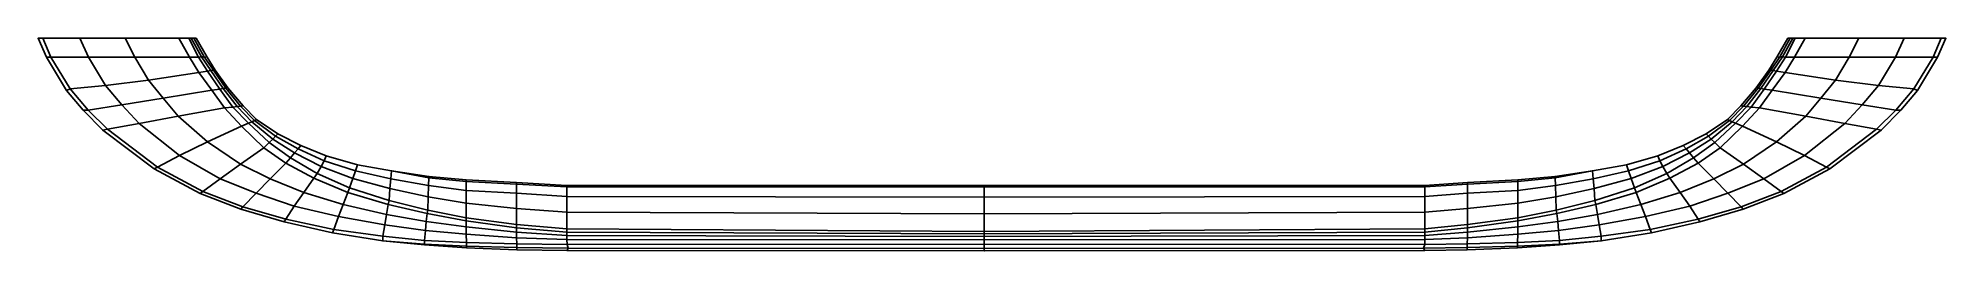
# Model space of a CAD drawing. Extents: x -125 to 123, y -28 to 0.
import ezdxf

# ---------------------------------------------------------------- set-up
doc = ezdxf.new("R2010")
doc.units = 0
doc.layers.add('METAL', color=5, linetype='CONTINUOUS')

msp = doc.modelspace()

# ---------------------------------------------------------------- meshes
at = {"layer": 'METAL'}
mesh = msp.add_polyface(dxfattribs=at)
corners = [(-124.41, -0.01, 0.83), (-117.98, 0, 1.88), (-117.98, -0.01, 0.83), (-116.74, 0, 2.43), (-112.99, 0, 2.97), (-106.75, 0, 3.48), (-125, -0.01, 0.29), (-123.91, -2.46, 0.32), (-123.37, -2.46, 0.83), (-124.41, -0.01, 0.83), (-121.31, -6.79, 0.31), (-120.86, -6.6, 0.89), (-119.14, -9.37, 0.34), (-118.52, -9.37, 0.98), (-118.13, -0.01, 0.29), (-125, -0.01, 0.29), (-116.61, -11.97, 0.37), (-116.01, -11.84, 1.07), (-123.91, -2.46, 0.13), (-123.91, -2.46, 0.02), (-121.31, -6.79, 0.02), (-121.31, -6.79, 0.11), (-119.14, -9.37, 0.02), (-119.14, -9.37, 0.12), (-116.61, -11.97, 0.13), (-116.61, -11.97, 0.02), (-109.96, -16.97, 0.02), (-109.96, -16.97, 0.19), (-125, -0.01, 0.29), (-125, -0.01, 0.11), (-123.91, -2.46, 0.32), (-121.31, -6.79, 0.31), (-119.14, -9.37, 0.34), (-116.61, -11.97, 0.37), (-109.96, -16.97, 0.56), (-118.13, -0.01, 0.11), (-125, -0.01, 0.11), (-119.59, -0.01, 2.35), (-118.45, -2.46, 2.34), (-112.45, -2.46, 3.53), (-113.7, -0.01, 3.57), (-119.59, -0.01, 2.35), (-123.37, -2.46, 0.83), (-124.41, -0.01, 0.83), (-116.26, -6.17, 2.39), (-110.7, -5.46, 3.57), (-120.86, -6.6, 0.89), (-116.01, -11.84, 1.07), (-111.91, -11.08, 2.52), (-114.13, -8.69, 2.45), (-118.52, -9.37, 0.98), (-113.7, -0.01, 3.57), (-125, -0.01, 0.02), (-118.13, -0.01, 0.02), (-125, -0.01, 0.02), (-124.41, -0.01, -0.79), (-117.98, -0.01, -0.79), (-117.98, 0, -1.85), (-112.99, 0, -2.93), (-116.74, 0, -2.4), (-106.75, 0, -3.44), (-125, -0.01, -0.25), (-124.41, -0.01, -0.79), (-123.37, -2.46, -0.79), (-123.91, -2.46, -0.28), (-120.86, -6.6, -0.86), (-121.31, -6.79, -0.27), (-118.52, -9.37, -0.94), (-119.14, -9.37, -0.3), (-118.13, -0.01, -0.25), (-125, -0.01, -0.25), (-116.01, -11.84, -1.03), (-116.61, -11.97, -0.33), (-123.91, -2.46, -0.09), (-121.31, -6.79, -0.08), (-119.14, -9.37, -0.09), (-116.61, -11.97, -0.1), (-109.96, -16.97, -0.16), (-125, -0.01, -0.25), (-123.91, -2.46, -0.28), (-125, -0.01, -0.07), (-121.31, -6.79, -0.27), (-119.14, -9.37, -0.3), (-125, -0.01, -0.07), (-118.13, -0.01, -0.07), (-116.61, -11.97, -0.33), (-119.59, -0.01, -2.32), (-118.45, -2.46, -2.3), (-119.59, -0.01, -2.32), (-113.7, -0.01, -3.53), (-112.45, -2.46, -3.5), (-123.37, -2.46, -0.79), (-124.41, -0.01, -0.79), (-116.26, -6.17, -2.35), (-110.7, -5.46, -3.53), (-120.86, -6.6, -0.86), (-116.01, -11.84, -1.03), (-118.52, -9.37, -0.94), (-114.13, -8.69, -2.42), (-111.91, -11.08, -2.48), (-113.7, -0.01, -3.53)]
mesh.append_faces([[corners[k] for k in face] for face in [(0, 1, 2, 2), (1, 3, 4, 5), (6, 7, 8, 9), (7, 10, 11, 8), (10, 12, 13, 11), (14, 15, 0, 2), (12, 16, 17, 13), (18, 19, 20, 21), (21, 20, 22, 23), (24, 25, 26, 27), (28, 29, 18, 30), (30, 18, 21, 31), (31, 21, 23, 32), (33, 24, 27, 34), (14, 35, 36, 15), (32, 23, 24, 33), (3, 1, 0, 37), (38, 39, 40, 41), (42, 38, 41, 43), (44, 45, 39, 38), (46, 44, 38, 42), (47, 48, 49, 50), (4, 3, 37, 51), (50, 49, 44, 46), (18, 29, 52, 19), (36, 35, 53, 54), (24, 23, 22, 25), (55, 56, 57, 57), (58, 59, 57, 60), (61, 62, 63, 64), (64, 63, 65, 66), (66, 65, 67, 68), (69, 56, 55, 70), (68, 67, 71, 72), (73, 74, 20, 19), (74, 75, 22, 20), (76, 77, 26, 25), (78, 79, 73, 80), (79, 81, 74, 73), (81, 82, 75, 74), (69, 70, 83, 84), (82, 85, 76, 75), (59, 86, 55, 57), (87, 88, 89, 90), (91, 92, 88, 87), (93, 87, 90, 94), (95, 91, 87, 93), (96, 97, 98, 99), (58, 100, 86, 59), (97, 95, 93, 98), (73, 19, 52, 80), (83, 54, 53, 84), (76, 25, 22, 75)]])
mesh = msp.add_polyface(dxfattribs=at)
corners = [(-105.45, -0.01, 4.68), (-106.75, -0.01, 4.48), (-105.36, -2.46, 4.42), (-104.18, -2.46, 4.61), (-117.98, 0, 1.88), (-106.75, 0, 2.26), (-106.75, -0.01, 0.83), (-117.98, -0.01, 0.83), (-104.82, 0, 2.33), (-104.5, -0.01, 0.83), (-106.75, 0, 3.48), (-105.45, -0.01, 4.68), (-104.18, -2.46, 4.61), (-103.82, -2.44, 3.57), (-105.14, 0, 3.61), (-105.14, 0, 3.61), (-106.75, -0.01, 4.48), (-105.45, -0.01, 4.68), (-106.77, -0.01, 0.29), (-118.13, -0.01, 0.29), (-116.61, -11.97, 0.37), (-109.96, -16.97, 0.56), (-109.52, -16.76, 1.29), (-116.01, -11.84, 1.07), (-103.98, -20.19, 0.9), (-103.64, -19.92, 1.67), (-104.5, -0.01, 0.29), (-104.5, -0.01, 0.11), (-104.5, -0.01, 0.02), (-106.77, -0.01, 0.02), (-106.77, -0.01, 0.11), (-118.13, -0.01, 0.11), (-109.96, -16.97, 0.56), (-109.96, -16.97, 0.19), (-103.98, -20.19, 0.31), (-103.98, -20.19, 0.9), (-112.45, -2.46, 3.53), (-113.7, -0.01, 3.57), (-110.7, -5.46, 3.57), (-104.15, -4.45, 4.44), (-106.84, -10.16, 3.65), (-100.81, -9.08, 4.46), (-102.48, -6.77, 4.45), (-108.78, -7.82, 3.61), (-111.91, -11.08, 2.52), (-114.13, -8.69, 2.45), (-106.68, -15.25, 2.71), (-103.04, -13.48, 3.8), (-109.52, -16.76, 1.29), (-116.01, -11.84, 1.07), (-103.64, -19.92, 1.67), (-101.4, -18.29, 3.01), (-112.99, 0, 2.97), (-113.7, -0.01, 3.57), (-116.26, -6.17, 2.39), (-118.13, -0.01, 0.02), (-109.96, -16.97, 0.02), (-103.98, -20.19, 0.02), (-105.45, -0.01, -4.65), (-104.18, -2.46, -4.58), (-105.36, -2.46, -4.38), (-106.75, -0.01, -4.45), (-117.98, 0, -1.85), (-117.98, -0.01, -0.79), (-106.75, -0.01, -0.79), (-106.75, 0, -2.23), (-104.5, -0.01, -0.79), (-104.82, 0, -2.29), (-106.75, 0, -3.44), (-105.14, 0, -3.58), (-106.75, -0.01, -4.45), (-105.45, -0.01, -4.65), (-106.77, -0.01, -0.25), (-118.13, -0.01, -0.25), (-116.61, -11.97, -0.33), (-116.01, -11.84, -1.03), (-109.52, -16.76, -1.26), (-109.96, -16.97, -0.52), (-103.64, -19.92, -1.64), (-103.98, -20.19, -0.87), (-104.5, -0.01, -0.25), (-104.5, -0.01, -0.07), (-106.77, -0.01, -0.07), (-118.13, -0.01, -0.07), (-116.61, -11.97, -0.33), (-109.96, -16.97, -0.52), (-109.96, -16.97, -0.16), (-116.61, -11.97, -0.1), (-103.98, -20.19, -0.87), (-103.98, -20.19, -0.28), (-112.45, -2.46, -3.5), (-113.7, -0.01, -3.53), (-110.7, -5.46, -3.53), (-104.15, -4.45, -4.4), (-106.84, -10.16, -3.62), (-108.78, -7.82, -3.57), (-102.48, -6.77, -4.42), (-100.81, -9.08, -4.43), (-111.91, -11.08, -2.48), (-114.13, -8.69, -2.42), (-106.68, -15.25, -2.68), (-103.04, -13.48, -3.76), (-109.52, -16.76, -1.26), (-116.01, -11.84, -1.03), (-103.64, -19.92, -1.64), (-101.4, -18.29, -2.97), (-113.7, -0.01, -3.53), (-112.99, 0, -2.93), (-116.26, -6.17, -2.35)]
mesh.append_faces([[corners[k] for k in face] for face in [(0, 1, 2, 3), (4, 5, 6, 7), (5, 8, 9, 6), (5, 4, 10, 10), (11, 12, 13, 14), (10, 15, 8, 5), (16, 17, 15, 10), (18, 19, 7, 6), (20, 21, 22, 23), (21, 24, 25, 22), (26, 18, 6, 9), (27, 28, 29, 30), (18, 30, 31, 19), (32, 33, 34, 35), (26, 27, 30, 18), (36, 2, 1, 37), (38, 39, 2, 36), (40, 41, 42, 43), (43, 42, 39, 38), (44, 40, 43, 45), (46, 47, 40, 44), (48, 46, 44, 49), (50, 51, 46, 48), (10, 52, 53, 16), (45, 43, 38, 54), (31, 30, 29, 55), (34, 33, 56, 57), (58, 59, 60, 61), (62, 63, 64, 65), (65, 64, 66, 67), (65, 68, 62, 62), (68, 65, 67, 69), (70, 68, 69, 71), (72, 64, 63, 73), (74, 75, 76, 77), (77, 76, 78, 79), (80, 66, 64, 72), (81, 82, 29, 28), (72, 73, 83, 82), (84, 85, 86, 87), (85, 88, 89, 86), (80, 72, 82, 81), (90, 91, 61, 60), (92, 90, 60, 93), (94, 95, 96, 97), (95, 92, 93, 96), (98, 99, 95, 94), (100, 98, 94, 101), (102, 103, 98, 100), (104, 102, 100, 105), (68, 70, 106, 107), (99, 108, 92, 95), (83, 55, 29, 82), (89, 57, 56, 86)]])
mesh = msp.add_polyface(dxfattribs=at)
corners = [(-104.18, -2.46, 4.61), (-105.36, -2.46, 4.42), (-104.15, -4.45, 4.44), (-103.01, -4.3, 4.63), (-102.48, -6.77, 4.45), (-101.43, -6.63, 4.63), (-100.81, -9.08, 4.46), (-99.73, -8.98, 4.64), (-104.82, 0, 2.33), (-103.45, -2.44, 2.31), (-103.09, -2.46, 0.97), (-104.5, -0.01, 0.83), (-102.27, -4.17, 2.47), (-102.02, -4.15, 1.07), (-100.65, -6.49, 2.47), (-100.38, -6.46, 1.07), (-98.74, -8.83, 2.47), (-98.42, -8.78, 1.07), (-105.14, 0, 3.61), (-103.82, -2.44, 3.57), (-102.6, -4.22, 3.66), (-104.18, -2.46, 4.61), (-103.01, -4.3, 4.63), (-101, -6.55, 3.66), (-101.43, -6.63, 4.63), (-99.18, -8.9, 3.66), (-99.73, -8.98, 4.64), (-103.09, -2.46, 0.29), (-104.5, -0.01, 0.29), (-102.02, -4.15, 0.37), (-100.38, -6.46, 0.37), (-98.42, -8.78, 0.37), (-100.38, -6.46, 0.13), (-100.38, -6.46, 0.02), (-102.02, -4.15, 0.02), (-102.02, -4.15, 0.13), (-103.09, -2.46, 0.11), (-104.5, -0.01, 0.11), (-98.42, -8.78, 0.13), (-103.09, -2.46, 0.02), (-104.5, -0.01, 0.02), (-98.42, -8.78, 0.02), (-104.18, -2.46, -4.58), (-103.01, -4.3, -4.59), (-104.15, -4.45, -4.4), (-105.36, -2.46, -4.38), (-101.43, -6.63, -4.6), (-102.48, -6.77, -4.42), (-99.73, -8.98, -4.6), (-100.81, -9.08, -4.43), (-104.82, 0, -2.29), (-104.5, -0.01, -0.79), (-103.09, -2.46, -0.93), (-103.45, -2.44, -2.27), (-102.02, -4.15, -1.03), (-102.27, -4.17, -2.43), (-100.38, -6.46, -1.03), (-100.65, -6.49, -2.43), (-98.42, -8.78, -1.03), (-98.74, -8.83, -2.44), (-105.14, 0, -3.58), (-103.82, -2.44, -3.53), (-105.45, -0.01, -4.65), (-104.18, -2.46, -4.58), (-102.6, -4.22, -3.62), (-103.01, -4.3, -4.59), (-101, -6.55, -3.62), (-101.43, -6.63, -4.6), (-99.18, -8.9, -3.63), (-99.73, -8.98, -4.6), (-103.09, -2.46, -0.25), (-104.5, -0.01, -0.25), (-102.02, -4.15, -0.33), (-100.38, -6.46, -0.33), (-98.42, -8.78, -0.33), (-100.38, -6.46, -0.1), (-102.02, -4.15, -0.1), (-104.5, -0.01, -0.07), (-103.09, -2.46, -0.07), (-96.66, -10.56, -0.33), (-98.42, -8.78, -0.1), (-96.66, -10.56, -0.1)]
mesh.append_faces([[corners[k] for k in face] for face in [(0, 1, 2, 3), (3, 2, 4, 5), (5, 4, 6, 7), (8, 9, 10, 11), (9, 12, 13, 10), (12, 14, 15, 13), (14, 16, 17, 15), (18, 19, 9, 8), (19, 20, 12, 9), (21, 22, 20, 19), (20, 23, 14, 12), (22, 24, 23, 20), (23, 25, 16, 14), (24, 26, 25, 23), (27, 28, 11, 10), (29, 27, 10, 13), (30, 29, 13, 15), (31, 30, 15, 17), (32, 33, 34, 35), (27, 36, 37, 28), (35, 36, 27, 29), (30, 32, 35, 29), (31, 38, 32, 30), (37, 36, 39, 40), (36, 35, 34, 39), (32, 38, 41, 33), (42, 43, 44, 45), (43, 46, 47, 44), (46, 48, 49, 47), (50, 51, 52, 53), (53, 52, 54, 55), (55, 54, 56, 57), (57, 56, 58, 59), (60, 50, 53, 61), (62, 60, 61, 63), (61, 53, 55, 64), (63, 61, 64, 65), (64, 55, 57, 66), (65, 64, 66, 67), (66, 57, 59, 68), (67, 66, 68, 69), (70, 52, 51, 71), (72, 54, 52, 70), (73, 56, 54, 72), (74, 58, 56, 73), (75, 76, 34, 33), (70, 71, 77, 78), (76, 72, 70, 78), (73, 72, 76, 75), (79, 74, 80, 81), (74, 73, 75, 80), (77, 40, 39, 78), (78, 39, 34, 76), (75, 33, 41, 80)]])
mesh = msp.add_polyface(dxfattribs=at)
corners = [(101.7, -2.46, 4.61), (100.53, -4.3, 4.63), (101.67, -4.45, 4.44), (102.88, -2.46, 4.42), (98.95, -6.63, 4.63), (100, -6.77, 4.45), (97.25, -8.98, 4.64), (98.34, -9.08, 4.46), (102.34, 0, 2.33), (102.02, -0.01, 0.83), (100.61, -2.46, 0.97), (100.97, -2.44, 2.31), (99.54, -4.15, 1.07), (99.8, -4.17, 2.47), (97.9, -6.46, 1.07), (98.17, -6.49, 2.47), (95.94, -8.78, 1.07), (96.26, -8.83, 2.47), (102.66, 0, 3.61), (101.34, -2.44, 3.57), (102.97, -0.01, 4.68), (101.7, -2.46, 4.61), (100.13, -4.22, 3.66), (100.53, -4.3, 4.63), (98.52, -6.55, 3.66), (98.95, -6.63, 4.63), (96.7, -8.9, 3.66), (97.25, -8.98, 4.64), (100.61, -2.46, 0.29), (102.02, -0.01, 0.29), (99.54, -4.15, 0.37), (97.9, -6.46, 0.37), (95.94, -8.78, 0.37), (99.54, -4.15, 0.02), (97.9, -6.46, 0.02), (97.9, -6.46, 0.13), (99.54, -4.15, 0.13), (102.02, -0.01, 0.11), (100.61, -2.46, 0.11), (95.94, -8.78, 0.13), (102.02, -0.01, 0.02), (100.61, -2.46, 0.02), (95.94, -8.78, 0.02), (101.7, -2.46, -4.58), (102.88, -2.46, -4.38), (101.67, -4.45, -4.4), (100.53, -4.3, -4.59), (100, -6.77, -4.42), (98.95, -6.63, -4.6), (98.34, -9.08, -4.43), (97.25, -8.98, -4.6), (102.34, 0, -2.29), (100.97, -2.44, -2.27), (100.61, -2.46, -0.93), (102.02, -0.01, -0.79), (99.8, -4.17, -2.43), (99.54, -4.15, -1.03), (98.17, -6.49, -2.43), (97.9, -6.46, -1.03), (96.26, -8.83, -2.44), (95.94, -8.78, -1.03), (102.66, 0, -3.58), (101.34, -2.44, -3.53), (100.13, -4.22, -3.62), (101.7, -2.46, -4.58), (100.53, -4.3, -4.59), (98.52, -6.55, -3.62), (98.95, -6.63, -4.6), (96.7, -8.9, -3.63), (97.25, -8.98, -4.6), (100.61, -2.46, -0.25), (102.02, -0.01, -0.25), (99.54, -4.15, -0.33), (97.9, -6.46, -0.33), (95.94, -8.78, -0.33), (99.54, -4.15, -0.1), (97.9, -6.46, -0.1), (100.61, -2.46, -0.07), (102.02, -0.01, -0.07), (94.18, -10.56, -0.33), (94.18, -10.56, -0.1), (95.94, -8.78, -0.1)]
mesh.append_faces([[corners[k] for k in face] for face in [(0, 1, 2, 3), (1, 4, 5, 2), (4, 6, 7, 5), (8, 9, 10, 11), (11, 10, 12, 13), (13, 12, 14, 15), (15, 14, 16, 17), (18, 8, 11, 19), (20, 18, 19, 21), (19, 11, 13, 22), (21, 19, 22, 23), (22, 13, 15, 24), (23, 22, 24, 25), (24, 15, 17, 26), (25, 24, 26, 27), (28, 10, 9, 29), (30, 12, 10, 28), (31, 14, 12, 30), (32, 16, 14, 31), (33, 34, 35, 36), (28, 29, 37, 38), (36, 30, 28, 38), (31, 30, 36, 35), (32, 31, 35, 39), (38, 37, 40, 41), (36, 38, 41, 33), (39, 35, 34, 42), (43, 44, 45, 46), (46, 45, 47, 48), (48, 47, 49, 50), (51, 52, 53, 54), (52, 55, 56, 53), (55, 57, 58, 56), (57, 59, 60, 58), (61, 62, 52, 51), (62, 63, 55, 52), (64, 65, 63, 62), (63, 66, 57, 55), (65, 67, 66, 63), (66, 68, 59, 57), (67, 69, 68, 66), (70, 71, 54, 53), (72, 70, 53, 56), (73, 72, 56, 58), (74, 73, 58, 60), (33, 75, 76, 34), (70, 77, 78, 71), (75, 77, 70, 72), (73, 76, 75, 72), (79, 80, 81, 74), (74, 81, 76, 73), (77, 41, 40, 78), (75, 33, 41, 77), (81, 42, 34, 76)]])
mesh = msp.add_polyface(dxfattribs=at)
corners = [(102.97, -0.01, 4.68), (101.7, -2.46, 4.61), (102.88, -2.46, 4.42), (104.27, -0.01, 4.48), (115.5, 0, 1.88), (115.5, -0.01, 0.83), (104.27, -0.01, 0.83), (104.27, 0, 2.26), (102.02, -0.01, 0.83), (102.34, 0, 2.33), (104.27, 0, 3.48), (102.66, 0, 3.61), (104.27, -0.01, 4.48), (102.97, -0.01, 4.68), (104.29, -0.01, 0.29), (115.65, -0.01, 0.29), (114.13, -11.97, 0.37), (113.54, -11.84, 1.07), (107.04, -16.76, 1.29), (107.48, -16.97, 0.56), (101.16, -19.92, 1.67), (101.5, -20.19, 0.9), (102.02, -0.01, 0.29), (104.29, -0.01, 0.02), (102.02, -0.01, 0.02), (102.02, -0.01, 0.11), (104.29, -0.01, 0.11), (115.65, -0.01, 0.11), (107.48, -16.97, 0.56), (101.5, -20.19, 0.9), (101.5, -20.19, 0.31), (107.48, -16.97, 0.19), (111.22, -0.01, 3.57), (109.97, -2.46, 3.53), (101.67, -4.45, 4.44), (108.22, -5.46, 3.57), (106.3, -7.82, 3.61), (100, -6.77, 4.45), (98.34, -9.08, 4.46), (104.37, -10.16, 3.65), (111.65, -8.69, 2.45), (109.43, -11.08, 2.52), (100.56, -13.48, 3.8), (104.2, -15.25, 2.71), (113.54, -11.84, 1.07), (107.04, -16.76, 1.29), (98.92, -18.29, 3.01), (101.16, -19.92, 1.67), (111.22, -0.01, 3.57), (110.51, 0, 2.97), (113.79, -6.17, 2.39), (115.65, -0.01, 0.02), (101.5, -20.19, 0.02), (107.48, -16.97, 0.02), (102.97, -0.01, -4.65), (104.27, -0.01, -4.45), (102.88, -2.46, -4.38), (101.7, -2.46, -4.58), (115.5, 0, -1.85), (104.27, 0, -2.23), (104.27, -0.01, -0.79), (115.5, -0.01, -0.79), (102.34, 0, -2.29), (102.02, -0.01, -0.79), (104.27, 0, -3.44), (102.97, -0.01, -4.65), (101.7, -2.46, -4.58), (101.34, -2.44, -3.53), (102.66, 0, -3.58), (102.66, 0, -3.58), (104.27, -0.01, -4.45), (102.97, -0.01, -4.65), (104.29, -0.01, -0.25), (115.65, -0.01, -0.25), (114.13, -11.97, -0.33), (107.48, -16.97, -0.52), (107.04, -16.76, -1.26), (113.54, -11.84, -1.03), (101.5, -20.19, -0.87), (101.16, -19.92, -1.64), (102.02, -0.01, -0.25), (104.29, -0.01, -0.07), (102.02, -0.01, -0.07), (115.65, -0.01, -0.07), (107.48, -16.97, -0.52), (107.48, -16.97, -0.16), (101.5, -20.19, -0.28), (101.5, -20.19, -0.87), (111.22, -0.01, -3.53), (109.97, -2.46, -3.5), (108.22, -5.46, -3.53), (101.67, -4.45, -4.4), (106.3, -7.82, -3.57), (104.37, -10.16, -3.62), (98.34, -9.08, -4.43), (100, -6.77, -4.42), (111.65, -8.69, -2.42), (109.43, -11.08, -2.48), (104.2, -15.25, -2.68), (100.56, -13.48, -3.76), (113.54, -11.84, -1.03), (107.04, -16.76, -1.26), (101.16, -19.92, -1.64), (98.92, -18.29, -2.97), (110.51, 0, -2.93), (111.22, -0.01, -3.53), (113.79, -6.17, -2.35)]
mesh.append_faces([[corners[k] for k in face] for face in [(0, 1, 2, 3), (4, 5, 6, 7), (7, 6, 8, 9), (7, 10, 4, 4), (10, 7, 9, 11), (12, 10, 11, 13), (14, 6, 5, 15), (16, 17, 18, 19), (19, 18, 20, 21), (22, 8, 6, 14), (23, 24, 25, 26), (14, 15, 27, 26), (28, 29, 30, 31), (22, 14, 26, 25), (32, 3, 2, 33), (33, 2, 34, 35), (36, 37, 38, 39), (35, 34, 37, 36), (40, 36, 39, 41), (41, 39, 42, 43), (44, 41, 43, 45), (45, 43, 46, 47), (12, 48, 49, 10), (50, 35, 36, 40), (26, 27, 51, 23), (31, 30, 52, 53), (54, 55, 56, 57), (58, 59, 60, 61), (59, 62, 63, 60), (59, 58, 64, 64), (65, 66, 67, 68), (64, 69, 62, 59), (70, 71, 69, 64), (72, 73, 61, 60), (74, 75, 76, 77), (75, 78, 79, 76), (80, 72, 60, 63), (23, 81, 82, 24), (72, 81, 83, 73), (84, 85, 86, 87), (80, 82, 81, 72), (88, 89, 56, 55), (89, 90, 91, 56), (92, 93, 94, 95), (90, 92, 95, 91), (96, 97, 93, 92), (97, 98, 99, 93), (100, 101, 98, 97), (101, 102, 103, 98), (70, 64, 104, 105), (106, 96, 92, 90), (81, 23, 51, 83), (85, 53, 52, 86)]])
mesh = msp.add_polyface(dxfattribs=at)
corners = [(121.93, -0.01, 0.83), (115.5, -0.01, 0.83), (115.5, 0, 1.88), (104.27, 0, 3.48), (110.51, 0, 2.97), (114.26, 0, 2.43), (122.52, -0.01, 0.29), (121.93, -0.01, 0.83), (120.89, -2.46, 0.83), (121.43, -2.46, 0.32), (118.38, -6.6, 0.89), (118.83, -6.79, 0.31), (116.04, -9.37, 0.98), (116.66, -9.37, 0.34), (115.65, -0.01, 0.29), (122.52, -0.01, 0.29), (113.54, -11.84, 1.07), (114.13, -11.97, 0.37), (118.83, -6.79, 0.02), (121.43, -2.46, 0.02), (121.43, -2.46, 0.13), (118.83, -6.79, 0.11), (116.66, -9.37, 0.02), (116.66, -9.37, 0.12), (107.48, -16.97, 0.02), (114.13, -11.97, 0.02), (114.13, -11.97, 0.13), (107.48, -16.97, 0.19), (122.52, -0.01, 0.29), (121.43, -2.46, 0.32), (122.52, -0.01, 0.11), (118.83, -6.79, 0.31), (116.66, -9.37, 0.34), (114.13, -11.97, 0.37), (107.48, -16.97, 0.56), (122.52, -0.01, 0.11), (115.65, -0.01, 0.11), (117.11, -0.01, 2.35), (117.11, -0.01, 2.35), (111.22, -0.01, 3.57), (109.97, -2.46, 3.53), (115.97, -2.46, 2.34), (121.93, -0.01, 0.83), (120.89, -2.46, 0.83), (108.22, -5.46, 3.57), (113.79, -6.17, 2.39), (118.38, -6.6, 0.89), (116.04, -9.37, 0.98), (111.65, -8.69, 2.45), (109.43, -11.08, 2.52), (113.54, -11.84, 1.07), (111.22, -0.01, 3.57), (122.52, -0.01, 0.02), (122.52, -0.01, 0.02), (115.65, -0.01, 0.02), (121.93, -0.01, -0.79), (115.5, 0, -1.85), (115.5, -0.01, -0.79), (114.26, 0, -2.4), (110.51, 0, -2.93), (104.27, 0, -3.44), (122.52, -0.01, -0.25), (121.43, -2.46, -0.28), (120.89, -2.46, -0.79), (121.93, -0.01, -0.79), (118.83, -6.79, -0.27), (118.38, -6.6, -0.86), (116.66, -9.37, -0.3), (116.04, -9.37, -0.94), (115.65, -0.01, -0.25), (122.52, -0.01, -0.25), (114.13, -11.97, -0.33), (113.54, -11.84, -1.03), (118.83, -6.79, -0.08), (121.43, -2.46, -0.09), (116.66, -9.37, -0.09), (107.48, -16.97, -0.16), (114.13, -11.97, -0.1), (122.52, -0.01, -0.25), (122.52, -0.01, -0.07), (121.43, -2.46, -0.28), (118.83, -6.79, -0.27), (116.66, -9.37, -0.3), (114.13, -11.97, -0.33), (107.48, -16.97, -0.52), (115.65, -0.01, -0.07), (122.52, -0.01, -0.07), (117.11, -0.01, -2.32), (117.11, -0.01, -2.32), (115.97, -2.46, -2.3), (109.97, -2.46, -3.5), (111.22, -0.01, -3.53), (121.93, -0.01, -0.79), (120.89, -2.46, -0.79), (113.79, -6.17, -2.35), (108.22, -5.46, -3.53), (118.38, -6.6, -0.86), (116.04, -9.37, -0.94), (113.54, -11.84, -1.03), (109.43, -11.08, -2.48), (111.65, -8.69, -2.42), (111.22, -0.01, -3.53)]
mesh.append_faces([[corners[k] for k in face] for face in [(0, 1, 2, 2), (3, 4, 5, 2), (6, 7, 8, 9), (9, 8, 10, 11), (11, 10, 12, 13), (14, 1, 0, 15), (13, 12, 16, 17), (18, 19, 20, 21), (22, 18, 21, 23), (24, 25, 26, 27), (28, 29, 20, 30), (29, 31, 21, 20), (31, 32, 23, 21), (33, 34, 27, 26), (14, 15, 35, 36), (32, 33, 26, 23), (37, 0, 2, 5), (38, 39, 40, 41), (42, 38, 41, 43), (41, 40, 44, 45), (43, 41, 45, 46), (47, 48, 49, 50), (51, 37, 5, 4), (46, 45, 48, 47), (30, 20, 19, 52), (36, 35, 53, 54), (23, 26, 25, 22), (55, 56, 57, 57), (58, 59, 60, 56), (61, 62, 63, 64), (62, 65, 66, 63), (65, 67, 68, 66), (69, 70, 55, 57), (67, 71, 72, 68), (18, 73, 74, 19), (22, 75, 73, 18), (24, 76, 77, 25), (78, 79, 74, 80), (80, 74, 73, 81), (81, 73, 75, 82), (83, 77, 76, 84), (69, 85, 86, 70), (82, 75, 77, 83), (87, 58, 56, 55), (88, 89, 90, 91), (92, 93, 89, 88), (89, 94, 95, 90), (93, 96, 94, 89), (97, 98, 99, 100), (101, 59, 58, 87), (96, 97, 100, 94), (79, 52, 19, 74), (85, 54, 53, 86), (75, 22, 25, 77)]])
mesh = msp.add_polyface(dxfattribs=at)
corners = [(-99.73, -8.98, 4.64), (-100.81, -9.08, 4.46), (-98.62, -11.45, 4.55), (-97.69, -11.07, 4.7), (-95.72, -14.26, 4.65), (-95.01, -13.57, 4.77), (-98.74, -8.83, 2.47), (-96.93, -10.7, 2.49), (-96.66, -10.56, 1.07), (-98.42, -8.78, 1.07), (-94.2, -12.76, 2.52), (-93.9, -12.43, 1.07), (-99.18, -8.9, 3.66), (-97.27, -10.88, 3.7), (-99.73, -8.98, 4.64), (-97.69, -11.07, 4.7), (-94.57, -13.14, 3.75), (-95.01, -13.57, 4.77), (-103.98, -20.19, 0.9), (-98.69, -22.24, 1.35), (-98.44, -21.91, 1.98), (-103.64, -19.92, 1.67), (-96.66, -10.56, 0.37), (-98.42, -8.78, 0.37), (-93.9, -12.43, 0.37), (-93.07, -23.88, 1.57), (-92.87, -23.52, 2.33), (-103.98, -20.19, 0.31), (-103.98, -20.19, 0.02), (-98.69, -22.24, 0.02), (-98.69, -22.24, 0.46), (-96.66, -10.56, 0.13), (-96.66, -10.56, 0.02), (-98.42, -8.78, 0.02), (-98.42, -8.78, 0.13), (-103.98, -20.19, 0.9), (-98.69, -22.24, 1.35), (-93.9, -12.43, 0.13), (-93.07, -23.88, 0.53), (-93.07, -23.88, 1.57), (-103.04, -13.48, 3.8), (-106.84, -10.16, 3.65), (-98.76, -16.4, 4), (-94.88, -18.27, 4.13), (-92.87, -16.23, 4.66), (-101.4, -18.29, 3.01), (-106.68, -15.25, 2.71), (-96.73, -20.16, 3.24), (-98.44, -21.91, 1.98), (-103.64, -19.92, 1.67), (-92.87, -23.52, 2.33), (-91.77, -21.83, 3.5), (-93.9, -12.43, 0.02), (-93.07, -23.88, 0.02), (-99.73, -8.98, -4.6), (-97.69, -11.07, -4.66), (-98.62, -11.45, -4.51), (-100.81, -9.08, -4.43), (-95.01, -13.57, -4.74), (-95.72, -14.26, -4.61), (-98.74, -8.83, -2.44), (-98.42, -8.78, -1.03), (-96.66, -10.56, -1.03), (-96.93, -10.7, -2.46), (-93.9, -12.43, -1.03), (-94.2, -12.76, -2.48), (-99.18, -8.9, -3.63), (-97.27, -10.88, -3.67), (-99.73, -8.98, -4.6), (-97.69, -11.07, -4.66), (-94.57, -13.14, -3.72), (-95.01, -13.57, -4.74), (-103.98, -20.19, -0.87), (-103.64, -19.92, -1.64), (-98.44, -21.91, -1.95), (-98.69, -22.24, -1.32), (-96.66, -10.56, -0.33), (-98.42, -8.78, -0.33), (-93.9, -12.43, -0.33), (-92.87, -23.52, -2.29), (-93.07, -23.88, -1.53), (-103.98, -20.19, -0.28), (-98.69, -22.24, -0.43), (-96.66, -10.56, -0.1), (-98.42, -8.78, -0.1), (-103.98, -20.19, -0.87), (-98.69, -22.24, -1.32), (-93.9, -12.43, -0.1), (-93.07, -23.88, -1.53), (-93.07, -23.88, -0.5), (-103.04, -13.48, -3.76), (-106.84, -10.16, -3.62), (-98.76, -16.4, -3.97), (-94.88, -18.27, -4.09), (-92.87, -16.23, -4.62), (-101.4, -18.29, -2.97), (-106.68, -15.25, -2.68), (-96.73, -20.16, -3.2), (-98.44, -21.91, -1.95), (-103.64, -19.92, -1.64), (-92.87, -23.52, -2.29), (-91.77, -21.83, -3.46)]
mesh.append_faces([[corners[k] for k in face] for face in [(0, 1, 2, 3), (3, 2, 4, 5), (6, 7, 8, 9), (7, 10, 11, 8), (12, 13, 7, 6), (14, 15, 13, 12), (13, 16, 10, 7), (15, 17, 16, 13), (18, 19, 20, 21), (22, 23, 9, 8), (24, 22, 8, 11), (19, 25, 26, 20), (27, 28, 29, 30), (31, 32, 33, 34), (35, 27, 30, 36), (22, 31, 34, 23), (24, 37, 31, 22), (36, 30, 38, 39), (40, 2, 1, 41), (42, 4, 2, 40), (43, 44, 4, 42), (45, 42, 40, 46), (47, 43, 42, 45), (48, 47, 45, 49), (50, 51, 47, 48), (31, 37, 52, 32), (38, 30, 29, 53), (54, 55, 56, 57), (55, 58, 59, 56), (60, 61, 62, 63), (63, 62, 64, 65), (66, 60, 63, 67), (68, 66, 67, 69), (67, 63, 65, 70), (69, 67, 70, 71), (72, 73, 74, 75), (76, 62, 61, 77), (78, 64, 62, 76), (75, 74, 79, 80), (81, 82, 29, 28), (83, 84, 33, 32), (85, 86, 82, 81), (78, 76, 83, 87), (86, 88, 89, 82), (90, 91, 57, 56), (92, 90, 56, 59), (93, 92, 59, 94), (95, 96, 90, 92), (97, 95, 92, 93), (98, 99, 95, 97), (100, 98, 97, 101), (83, 32, 52, 87), (89, 53, 29, 82)]])
mesh = msp.add_polyface(dxfattribs=at)
corners = [(97.25, -8.98, 4.64), (95.21, -11.07, 4.7), (96.14, -11.45, 4.55), (98.34, -9.08, 4.46), (92.53, -13.57, 4.77), (93.24, -14.26, 4.65), (96.26, -8.83, 2.47), (95.94, -8.78, 1.07), (94.18, -10.56, 1.07), (94.45, -10.7, 2.49), (91.42, -12.43, 1.07), (91.72, -12.76, 2.52), (96.7, -8.9, 3.66), (94.79, -10.88, 3.7), (97.25, -8.98, 4.64), (95.21, -11.07, 4.7), (92.09, -13.14, 3.75), (92.53, -13.57, 4.77), (101.5, -20.19, 0.9), (101.16, -19.92, 1.67), (95.96, -21.91, 1.98), (96.21, -22.24, 1.35), (94.18, -10.56, 0.37), (95.94, -8.78, 0.37), (91.42, -12.43, 0.37), (90.39, -23.52, 2.33), (90.59, -23.88, 1.57), (96.21, -22.24, 0.02), (101.5, -20.19, 0.02), (101.5, -20.19, 0.31), (96.21, -22.24, 0.46), (95.94, -8.78, 0.02), (94.18, -10.56, 0.02), (94.18, -10.56, 0.13), (95.94, -8.78, 0.13), (101.5, -20.19, 0.9), (96.21, -22.24, 1.35), (91.42, -12.43, 0.13), (90.59, -23.88, 1.57), (90.59, -23.88, 0.53), (104.37, -10.16, 3.65), (100.56, -13.48, 3.8), (96.28, -16.4, 4), (90.4, -16.23, 4.66), (92.4, -18.27, 4.13), (104.2, -15.25, 2.71), (98.92, -18.29, 3.01), (94.25, -20.16, 3.24), (101.16, -19.92, 1.67), (95.96, -21.91, 1.98), (89.29, -21.83, 3.5), (90.39, -23.52, 2.33), (91.42, -12.43, 0.02), (90.59, -23.88, 0.02), (97.25, -8.98, -4.6), (98.34, -9.08, -4.43), (96.14, -11.45, -4.51), (95.21, -11.07, -4.66), (93.24, -14.26, -4.61), (92.53, -13.57, -4.74), (96.26, -8.83, -2.44), (94.45, -10.7, -2.46), (94.18, -10.56, -1.03), (95.94, -8.78, -1.03), (91.72, -12.76, -2.48), (91.42, -12.43, -1.03), (96.7, -8.9, -3.63), (94.79, -10.88, -3.67), (97.25, -8.98, -4.6), (95.21, -11.07, -4.66), (92.09, -13.14, -3.72), (92.53, -13.57, -4.74), (101.5, -20.19, -0.87), (96.21, -22.24, -1.32), (95.96, -21.91, -1.95), (101.16, -19.92, -1.64), (94.18, -10.56, -0.33), (95.94, -8.78, -0.33), (91.42, -12.43, -0.33), (90.59, -23.88, -1.53), (90.39, -23.52, -2.29), (96.21, -22.24, -0.43), (101.5, -20.19, -0.28), (95.94, -8.78, -0.1), (94.18, -10.56, -0.1), (101.5, -20.19, -0.87), (96.21, -22.24, -1.32), (91.42, -12.43, -0.1), (90.59, -23.88, -0.5), (90.59, -23.88, -1.53), (104.37, -10.16, -3.62), (100.56, -13.48, -3.76), (96.28, -16.4, -3.97), (92.4, -18.27, -4.09), (90.4, -16.23, -4.62), (104.2, -15.25, -2.68), (98.92, -18.29, -2.97), (94.25, -20.16, -3.2), (101.16, -19.92, -1.64), (95.96, -21.91, -1.95), (90.39, -23.52, -2.29), (89.29, -21.83, -3.46)]
mesh.append_faces([[corners[k] for k in face] for face in [(0, 1, 2, 3), (1, 4, 5, 2), (6, 7, 8, 9), (9, 8, 10, 11), (12, 6, 9, 13), (14, 12, 13, 15), (13, 9, 11, 16), (15, 13, 16, 17), (18, 19, 20, 21), (22, 8, 7, 23), (24, 10, 8, 22), (21, 20, 25, 26), (27, 28, 29, 30), (31, 32, 33, 34), (35, 36, 30, 29), (22, 23, 34, 33), (24, 22, 33, 37), (36, 38, 39, 30), (40, 3, 2, 41), (41, 2, 5, 42), (42, 5, 43, 44), (45, 41, 42, 46), (46, 42, 44, 47), (48, 46, 47, 49), (49, 47, 50, 51), (37, 33, 32, 52), (30, 39, 53, 27), (54, 55, 56, 57), (57, 56, 58, 59), (60, 61, 62, 63), (61, 64, 65, 62), (66, 67, 61, 60), (68, 69, 67, 66), (67, 70, 64, 61), (69, 71, 70, 67), (72, 73, 74, 75), (76, 77, 63, 62), (78, 76, 62, 65), (73, 79, 80, 74), (27, 81, 82, 28), (31, 83, 84, 32), (85, 82, 81, 86), (78, 87, 84, 76), (86, 81, 88, 89), (90, 91, 56, 55), (91, 92, 58, 56), (92, 93, 94, 58), (95, 96, 92, 91), (96, 97, 93, 92), (98, 99, 97, 96), (99, 100, 101, 97), (87, 52, 32, 84), (81, 27, 53, 88)]])
mesh = msp.add_polyface(dxfattribs=at)
corners = [(-95.01, -13.57, 4.77), (-95.72, -14.26, 4.65), (-92.87, -16.23, 4.66), (-92.26, -15.57, 4.75), (-88.81, -17.58, 4.75), (-89.21, -18.2, 4.71), (-84.84, -20.07, 4.79), (-84.61, -19.44, 4.79), (-94.2, -12.76, 2.52), (-91.28, -14.39, 2.51), (-90.91, -13.97, 1.07), (-93.9, -12.43, 1.07), (-87.91, -15.93, 2.51), (-83.83, -17.24, 2.6), (-83.57, -16.45, 1.06), (-87.65, -15.3, 1.07), (-94.57, -13.14, 3.75), (-91.74, -14.92, 3.74), (-95.01, -13.57, 4.77), (-92.26, -15.57, 4.75), (-88.3, -16.69, 3.74), (-84.18, -18.24, 3.85), (-88.81, -17.58, 4.75), (-84.61, -19.44, 4.79), (-93.07, -23.88, 1.57), (-86.79, -25.3, 2.01), (-86.63, -24.86, 2.81), (-92.87, -23.52, 2.33), (-87.65, -15.3, 0.37), (-90.91, -13.97, 0.46), (-87.65, -15.3, 1.07), (-93.9, -12.43, 0.37), (-83.57, -16.45, 0.34), (-83.57, -16.45, 1.06), (-93.07, -23.88, 0.53), (-93.07, -23.88, 0.02), (-86.79, -25.3, 0.02), (-86.79, -25.3, 0.68), (-87.65, -15.3, 0.13), (-87.65, -15.3, 0.02), (-90.91, -13.97, 0.02), (-90.91, -13.97, 0.17), (-93.07, -23.88, 1.57), (-86.79, -25.3, 2.01), (-93.9, -12.43, 0.13), (-85.44, -21.61, 4.45), (-90.55, -20.06, 4.29), (-94.88, -18.27, 4.13), (-86.03, -23.2, 3.79), (-91.77, -21.83, 3.5), (-86.63, -24.86, 2.81), (-92.87, -23.52, 2.33), (-96.73, -20.16, 3.24), (-93.9, -12.43, 0.02), (-95.01, -13.57, -4.74), (-92.26, -15.57, -4.71), (-92.87, -16.23, -4.62), (-95.72, -14.26, -4.61), (-88.81, -17.58, -4.71), (-84.61, -19.44, -4.76), (-84.84, -20.07, -4.76), (-89.21, -18.2, -4.67), (-94.2, -12.76, -2.48), (-93.9, -12.43, -1.03), (-90.91, -13.97, -1.03), (-91.28, -14.39, -2.47), (-87.91, -15.93, -2.47), (-87.65, -15.3, -1.03), (-83.57, -16.45, -1.02), (-83.83, -17.24, -2.57), (-94.57, -13.14, -3.72), (-91.74, -14.92, -3.7), (-95.01, -13.57, -4.74), (-92.26, -15.57, -4.71), (-88.3, -16.69, -3.7), (-84.18, -18.24, -3.81), (-88.81, -17.58, -4.71), (-84.61, -19.44, -4.76), (-93.07, -23.88, -1.53), (-92.87, -23.52, -2.29), (-86.63, -24.86, -2.78), (-86.79, -25.3, -1.97), (-87.65, -15.3, -0.33), (-87.65, -15.3, -1.03), (-90.91, -13.97, -0.43), (-93.9, -12.43, -0.33), (-93.07, -23.88, -0.5), (-86.79, -25.3, -0.64), (-87.65, -15.3, -0.1), (-90.91, -13.97, -0.13), (-93.07, -23.88, -1.53), (-86.79, -25.3, -1.97), (-93.9, -12.43, -0.1), (-85.44, -21.61, -4.42), (-90.55, -20.06, -4.25), (-94.88, -18.27, -4.09), (-86.03, -23.2, -3.76), (-91.77, -21.83, -3.46), (-86.63, -24.86, -2.78), (-92.87, -23.52, -2.29), (-96.73, -20.16, -3.2)]
mesh.append_faces([[corners[k] for k in face] for face in [(0, 1, 2, 3), (4, 5, 6, 7), (3, 2, 5, 4), (8, 9, 10, 11), (12, 13, 14, 15), (9, 12, 15, 10), (16, 17, 9, 8), (18, 19, 17, 16), (20, 21, 13, 12), (22, 23, 21, 20), (17, 20, 12, 9), (19, 22, 20, 17), (24, 25, 26, 27), (28, 29, 10, 30), (29, 31, 11, 10), (32, 28, 30, 33), (34, 35, 36, 37), (38, 39, 40, 41), (42, 34, 37, 43), (28, 38, 41, 29), (29, 41, 44, 31), (45, 6, 5, 46), (46, 5, 2, 47), (48, 45, 46, 49), (50, 48, 49, 51), (49, 46, 47, 52), (44, 41, 40, 53), (54, 55, 56, 57), (58, 59, 60, 61), (55, 58, 61, 56), (62, 63, 64, 65), (66, 67, 68, 69), (65, 64, 67, 66), (70, 62, 65, 71), (72, 70, 71, 73), (74, 66, 69, 75), (76, 74, 75, 77), (71, 65, 66, 74), (73, 71, 74, 76), (78, 79, 80, 81), (82, 83, 64, 84), (84, 64, 63, 85), (86, 87, 36, 35), (88, 89, 40, 39), (90, 91, 87, 86), (82, 84, 89, 88), (84, 85, 92, 89), (93, 94, 61, 60), (94, 95, 56, 61), (96, 97, 94, 93), (98, 99, 97, 96), (97, 100, 95, 94), (92, 53, 40, 89)]])
mesh = msp.add_polyface(dxfattribs=at)
corners = [(92.53, -13.57, 4.77), (89.78, -15.57, 4.75), (90.4, -16.23, 4.66), (93.24, -14.26, 4.65), (86.33, -17.58, 4.75), (82.13, -19.44, 4.79), (82.36, -20.07, 4.79), (86.73, -18.2, 4.71), (91.72, -12.76, 2.52), (91.42, -12.43, 1.07), (88.43, -13.97, 1.07), (88.81, -14.39, 2.51), (85.43, -15.93, 2.51), (85.17, -15.3, 1.07), (81.09, -16.45, 1.06), (81.36, -17.24, 2.6), (92.09, -13.14, 3.75), (89.26, -14.92, 3.74), (92.53, -13.57, 4.77), (89.78, -15.57, 4.75), (85.82, -16.69, 3.74), (81.7, -18.24, 3.85), (86.33, -17.58, 4.75), (82.13, -19.44, 4.79), (90.59, -23.88, 1.57), (90.39, -23.52, 2.33), (84.15, -24.86, 2.81), (84.31, -25.3, 2.01), (85.17, -15.3, 0.37), (85.17, -15.3, 1.07), (88.43, -13.97, 0.46), (91.42, -12.43, 0.37), (84.31, -25.3, 0.02), (90.59, -23.88, 0.02), (90.59, -23.88, 0.53), (84.31, -25.3, 0.68), (88.43, -13.97, 0.02), (85.17, -15.3, 0.02), (85.17, -15.3, 0.13), (88.43, -13.97, 0.17), (90.59, -23.88, 1.57), (84.31, -25.3, 2.01), (91.42, -12.43, 0.13), (88.07, -20.06, 4.29), (82.96, -21.61, 4.45), (92.4, -18.27, 4.13), (89.29, -21.83, 3.5), (83.55, -23.2, 3.79), (90.39, -23.52, 2.33), (84.15, -24.86, 2.81), (94.25, -20.16, 3.24), (91.42, -12.43, 0.02), (92.53, -13.57, -4.74), (93.24, -14.26, -4.61), (90.4, -16.23, -4.62), (89.78, -15.57, -4.71), (86.33, -17.58, -4.71), (86.73, -18.2, -4.67), (82.36, -20.07, -4.76), (82.13, -19.44, -4.76), (91.72, -12.76, -2.48), (88.81, -14.39, -2.47), (88.43, -13.97, -1.03), (91.42, -12.43, -1.03), (85.43, -15.93, -2.47), (81.36, -17.24, -2.57), (81.09, -16.45, -1.02), (85.17, -15.3, -1.03), (92.09, -13.14, -3.72), (89.26, -14.92, -3.7), (92.53, -13.57, -4.74), (89.78, -15.57, -4.71), (85.82, -16.69, -3.7), (81.7, -18.24, -3.81), (86.33, -17.58, -4.71), (82.13, -19.44, -4.76), (90.59, -23.88, -1.53), (84.31, -25.3, -1.97), (84.15, -24.86, -2.78), (90.39, -23.52, -2.29), (85.17, -15.3, -0.33), (88.43, -13.97, -0.43), (85.17, -15.3, -1.03), (91.42, -12.43, -0.33), (84.31, -25.3, -0.64), (90.59, -23.88, -0.5), (88.43, -13.97, -0.13), (85.17, -15.3, -0.1), (90.59, -23.88, -1.53), (84.31, -25.3, -1.97), (91.42, -12.43, -0.1), (81.09, -16.45, -0.3), (81.09, -16.45, -0.04), (88.07, -20.06, -4.25), (82.96, -21.61, -4.42), (92.4, -18.27, -4.09), (89.29, -21.83, -3.46), (83.55, -23.2, -3.76), (90.39, -23.52, -2.29), (84.15, -24.86, -2.78), (94.25, -20.16, -3.2), (81.09, -16.45, 0.02)]
mesh.append_faces([[corners[k] for k in face] for face in [(0, 1, 2, 3), (4, 5, 6, 7), (1, 4, 7, 2), (8, 9, 10, 11), (12, 13, 14, 15), (11, 10, 13, 12), (16, 8, 11, 17), (18, 16, 17, 19), (20, 12, 15, 21), (22, 20, 21, 23), (17, 11, 12, 20), (19, 17, 20, 22), (24, 25, 26, 27), (28, 29, 10, 30), (30, 10, 9, 31), (32, 33, 34, 35), (36, 37, 38, 39), (40, 41, 35, 34), (28, 30, 39, 38), (30, 31, 42, 39), (43, 7, 6, 44), (45, 2, 7, 43), (46, 43, 44, 47), (48, 46, 47, 49), (50, 45, 43, 46), (39, 42, 51, 36), (52, 53, 54, 55), (56, 57, 58, 59), (55, 54, 57, 56), (60, 61, 62, 63), (64, 65, 66, 67), (61, 64, 67, 62), (68, 69, 61, 60), (70, 71, 69, 68), (72, 73, 65, 64), (74, 75, 73, 72), (69, 72, 64, 61), (71, 74, 72, 69), (76, 77, 78, 79), (80, 81, 62, 82), (81, 83, 63, 62), (32, 84, 85, 33), (36, 86, 87, 37), (88, 85, 84, 89), (80, 87, 86, 81), (81, 86, 90, 83), (91, 92, 87, 80), (93, 94, 58, 57), (95, 93, 57, 54), (96, 97, 94, 93), (98, 99, 97, 96), (100, 96, 93, 95), (86, 36, 51, 90), (92, 101, 37, 87)]])
mesh = msp.add_polyface(dxfattribs=at)
corners = [(-74.53, -22.78, 4.97), (-74.46, -22.35, 4.95), (-79.47, -21.08, 4.85), (-79.6, -21.61, 4.91), (-84.61, -19.44, 4.79), (-84.84, -20.07, 4.79), (-79.25, -18.27, 2.67), (-74.35, -19.17, 2.7), (-74.3, -18.17, 1.13), (-79.15, -17.24, 1.07), (-83.83, -17.24, 2.6), (-83.57, -16.45, 1.06), (-79.36, -19.55, 4.22), (-74.41, -20.63, 4.46), (-74.41, -20.63, 4.46), (-79.36, -19.55, 4.22), (-84.18, -18.24, 3.85), (-84.61, -19.44, 4.79), (-80.28, -26.35, 2.43), (-74.87, -26.76, 2.79), (-74.87, -26.28, 3.59), (-80.28, -25.73, 3.3), (-79.15, -17.24, 0.37), (-83.57, -16.45, 0.34), (-83.57, -16.45, 1.06), (-79.15, -17.24, 1.07), (-74.3, -17.96, 0.64), (-86.79, -25.3, 2.01), (-86.63, -24.86, 2.81), (-79.15, -17.24, 0.13), (-79.15, -17.24, 0.02), (-83.57, -16.45, 0.02), (-83.57, -16.45, 0.08), (-74.3, -17.96, 0.25), (-74.3, -17.96, 0.02), (-80.28, -26.35, 2.43), (-80.28, -26.35, 0.82), (-74.87, -26.86, 0.94), (-74.87, -26.76, 2.79), (-87.65, -15.3, 0.13), (-87.65, -15.3, 0.37), (-86.79, -25.3, 2.01), (-86.79, -25.3, 0.68), (-74.64, -23.83, 4.7), (-79.82, -22.91, 4.62), (-85.44, -21.61, 4.45), (-74.75, -25, 4.23), (-80.04, -24.28, 4.08), (-74.87, -26.28, 3.59), (-80.28, -25.73, 3.3), (-86.03, -23.2, 3.79), (-86.63, -24.86, 2.81), (-80.28, -26.35, 0.02), (-74.87, -26.86, 0.02), (-87.65, -15.3, 0.02), (-86.79, -25.3, 0.02), (-74.53, -22.78, -4.94), (-79.6, -21.61, -4.87), (-79.47, -21.08, -4.82), (-74.46, -22.35, -4.92), (-84.61, -19.44, -4.76), (-84.84, -20.07, -4.76), (-79.25, -18.27, -2.63), (-79.15, -17.24, -1.03), (-74.3, -18.17, -1.09), (-74.35, -19.17, -2.67), (-83.83, -17.24, -2.57), (-83.57, -16.45, -1.02), (-79.36, -19.55, -4.19), (-74.41, -20.63, -4.42), (-79.36, -19.55, -4.19), (-74.41, -20.63, -4.42), (-84.18, -18.24, -3.81), (-84.61, -19.44, -4.76), (-80.28, -26.35, -2.39), (-80.28, -25.73, -3.26), (-74.87, -26.28, -3.55), (-74.87, -26.76, -2.75), (-79.15, -17.24, -0.33), (-79.15, -17.24, -1.03), (-83.57, -16.45, -1.02), (-83.57, -16.45, -0.3), (-87.65, -15.3, -1.03), (-87.65, -15.3, -0.33), (-86.79, -25.3, -1.97), (-86.63, -24.86, -2.78), (-79.15, -17.24, -0.1), (-83.57, -16.45, -0.04), (-80.28, -26.35, -2.39), (-74.87, -26.76, -2.75), (-74.87, -26.86, -0.9), (-80.28, -26.35, -0.78), (-87.65, -15.3, -0.1), (-86.79, -25.3, -1.97), (-86.79, -25.3, -0.64), (-74.64, -23.83, -4.66), (-79.82, -22.91, -4.58), (-85.44, -21.61, -4.42), (-74.75, -25, -4.2), (-80.04, -24.28, -4.04), (-74.87, -26.28, -3.55), (-80.28, -25.73, -3.26), (-86.03, -23.2, -3.76), (-86.63, -24.86, -2.78)]
mesh.append_faces([[corners[k] for k in face] for face in [(0, 1, 2, 3), (4, 5, 3, 2), (6, 7, 8, 9), (10, 6, 9, 11), (12, 13, 7, 6), (2, 1, 14, 15), (16, 12, 6, 10), (17, 2, 15, 16), (18, 19, 20, 21), (22, 23, 24, 25), (26, 22, 25, 8), (27, 18, 21, 28), (29, 30, 31, 32), (33, 34, 30, 29), (35, 36, 37, 38), (22, 29, 32, 23), (23, 32, 39, 40), (33, 29, 22, 26), (41, 42, 36, 35), (43, 0, 3, 44), (44, 3, 5, 45), (46, 43, 44, 47), (48, 46, 47, 49), (47, 44, 45, 50), (49, 47, 50, 51), (37, 36, 52, 53), (39, 32, 31, 54), (36, 42, 55, 52), (56, 57, 58, 59), (60, 58, 57, 61), (62, 63, 64, 65), (66, 67, 63, 62), (68, 62, 65, 69), (58, 70, 71, 59), (72, 66, 62, 68), (73, 72, 70, 58), (74, 75, 76, 77), (78, 79, 80, 81), (81, 80, 82, 83), (84, 85, 75, 74), (86, 87, 31, 30), (88, 89, 90, 91), (78, 81, 87, 86), (81, 83, 92, 87), (93, 88, 91, 94), (95, 96, 57, 56), (96, 97, 61, 57), (98, 99, 96, 95), (100, 101, 99, 98), (99, 102, 97, 96), (101, 103, 102, 99), (90, 53, 52, 91), (92, 54, 31, 87), (91, 52, 55, 94)]])
mesh = msp.add_polyface(dxfattribs=at)
corners = [(-69.47, -23.74, 5.04), (-62.94, -24.64, 5.02), (-62.95, -24.23, 4.97), (-69.48, -23.35, 4.93), (-74.53, -22.78, 4.97), (-74.46, -22.35, 4.95), (-69.48, -19.82, 2.69), (-62.95, -20.15, 2.98), (-62.95, -18.99, 1.1), (-69.48, -18.64, 1.13), (-74.35, -19.17, 2.7), (-74.3, -18.17, 1.13), (-69.48, -21.46, 4.51), (-62.95, -22.13, 4.53), (-62.95, -22.13, 4.53), (-69.48, -21.46, 4.51), (-74.41, -20.63, 4.46), (-74.41, -20.63, 4.46), (-69.44, -27.04, 2.95), (-62.91, -27.21, 3.18), (-62.91, -26.74, 4.03), (-69.44, -26.56, 3.83), (-69.48, -18.43, 0.64), (-74.3, -17.96, 0.64), (-62.95, -18.78, 0.63), (-74.87, -26.76, 2.79), (-74.87, -26.28, 3.59), (-69.44, -27.23, 1), (-69.44, -27.23, 0.02), (-62.91, -27.5, 0.02), (-62.91, -27.5, 1.1), (-62.95, -18.78, 0.25), (-62.95, -18.78, 0.02), (-69.48, -18.43, 0.02), (-69.48, -18.43, 0.25), (-74.87, -26.86, 0.94), (-74.87, -26.86, 0.02), (-69.44, -27.04, 2.95), (-62.91, -27.21, 3.18), (-69.48, -18.43, 0.64), (-74.3, -17.96, 0.25), (-62.95, -18.78, 0.63), (-74.87, -26.76, 2.79), (-69.46, -24.53, 4.77), (-69.47, -23.74, 5.04), (-74.64, -23.83, 4.7), (-62.93, -25.23, 4.8), (-62.94, -24.64, 5.02), (-69.45, -25.47, 4.37), (-74.75, -25, 4.23), (-69.44, -26.56, 3.83), (-74.87, -26.28, 3.59), (-62.92, -25.94, 4.48), (-62.91, -26.74, 4.03), (-74.3, -17.96, 0.02), (-69.47, -23.74, -5), (-69.48, -23.35, -4.89), (-62.95, -24.23, -4.93), (-62.94, -24.64, -4.98), (-74.53, -22.78, -4.94), (-74.46, -22.35, -4.92), (-69.48, -19.82, -2.66), (-69.48, -18.64, -1.09), (-62.95, -18.99, -1.06), (-62.95, -20.15, -2.95), (-74.35, -19.17, -2.67), (-74.3, -18.17, -1.09), (-69.48, -21.46, -4.47), (-62.95, -22.13, -4.49), (-69.48, -21.46, -4.47), (-62.95, -22.13, -4.49), (-74.41, -20.63, -4.42), (-74.41, -20.63, -4.42), (-69.44, -27.04, -2.92), (-69.44, -26.56, -3.8), (-62.91, -26.74, -3.99), (-62.91, -27.21, -3.14), (-69.48, -18.43, -0.6), (-74.3, -17.96, -0.6), (-79.15, -17.24, -1.03), (-79.15, -17.24, -0.33), (-62.95, -18.78, -0.59), (-74.87, -26.76, -2.75), (-74.87, -26.28, -3.55), (-74.3, -17.96, -0.22), (-79.15, -17.24, -0.1), (-79.15, -17.24, 0.02), (-62.95, -18.78, -0.21), (-69.48, -18.43, -0.22), (-74.87, -26.86, -0.9), (-69.44, -27.23, -0.96), (-69.48, -18.43, -0.6), (-62.95, -18.78, -0.59), (-74.87, -26.76, -2.75), (-69.44, -27.04, -2.92), (-69.46, -24.53, -4.73), (-74.64, -23.83, -4.66), (-69.47, -23.74, -5), (-62.93, -25.23, -4.77), (-62.94, -24.64, -4.98), (-69.45, -25.47, -4.33), (-74.75, -25, -4.2), (-69.44, -26.56, -3.8), (-74.87, -26.28, -3.55), (-62.92, -25.94, -4.44), (-62.91, -26.74, -3.99)]
mesh.append_faces([[corners[k] for k in face] for face in [(0, 1, 2, 3), (4, 0, 3, 5), (6, 7, 8, 9), (10, 6, 9, 11), (12, 13, 7, 6), (3, 2, 14, 15), (16, 12, 6, 10), (5, 3, 15, 17), (18, 19, 20, 21), (22, 23, 11, 9), (24, 22, 9, 8), (25, 18, 21, 26), (27, 28, 29, 30), (31, 32, 33, 34), (35, 36, 28, 27), (37, 27, 30, 38), (39, 34, 40, 23), (41, 31, 34, 39), (42, 35, 27, 37), (43, 44, 4, 45), (46, 47, 44, 43), (48, 43, 45, 49), (50, 48, 49, 51), (52, 46, 43, 48), (53, 52, 48, 50), (40, 34, 33, 54), (55, 56, 57, 58), (59, 60, 56, 55), (61, 62, 63, 64), (65, 66, 62, 61), (67, 61, 64, 68), (56, 69, 70, 57), (71, 65, 61, 67), (60, 72, 69, 56), (73, 74, 75, 76), (77, 62, 66, 78), (78, 66, 79, 80), (81, 63, 62, 77), (82, 83, 74, 73), (84, 85, 86, 54), (87, 88, 33, 32), (89, 90, 28, 36), (91, 78, 84, 88), (84, 78, 80, 85), (92, 91, 88, 87), (93, 94, 90, 89), (95, 96, 59, 97), (98, 95, 97, 99), (100, 101, 96, 95), (102, 103, 101, 100), (104, 100, 95, 98), (105, 102, 100, 104), (84, 54, 33, 88)]])
mesh = msp.add_polyface(dxfattribs=at)
corners = [(66.99, -23.74, 5.04), (67, -23.35, 4.93), (60.47, -24.23, 4.97), (60.46, -24.64, 5.02), (72.05, -22.78, 4.97), (71.98, -22.35, 4.95), (67, -19.82, 2.69), (67, -18.64, 1.13), (60.47, -18.99, 1.1), (60.47, -20.15, 2.98), (71.88, -19.17, 2.7), (71.82, -18.17, 1.13), (67, -21.46, 4.51), (60.47, -22.13, 4.53), (67, -21.46, 4.51), (60.47, -22.13, 4.53), (71.93, -20.63, 4.46), (71.93, -20.63, 4.46), (66.96, -27.04, 2.95), (66.96, -26.56, 3.83), (60.43, -26.74, 4.03), (60.43, -27.21, 3.18), (67, -18.43, 0.64), (71.82, -17.96, 0.64), (76.67, -17.24, 1.07), (76.67, -17.24, 0.37), (60.47, -18.78, 0.63), (72.39, -26.76, 2.79), (72.39, -26.28, 3.59), (76.67, -17.24, 0.02), (71.82, -17.96, 0.02), (71.82, -17.96, 0.25), (76.67, -17.24, 0.13), (67, -18.43, 0.02), (60.47, -18.78, 0.02), (60.47, -18.78, 0.25), (67, -18.43, 0.25), (66.96, -27.23, 0.02), (72.39, -26.86, 0.02), (72.39, -26.86, 0.94), (66.96, -27.23, 1), (66.96, -27.04, 2.95), (60.43, -27.21, 3.18), (60.43, -27.5, 1.1), (67, -18.43, 0.64), (60.47, -18.78, 0.63), (72.39, -26.76, 2.79), (72.16, -23.83, 4.7), (66.99, -23.74, 5.04), (66.98, -24.53, 4.77), (60.46, -24.64, 5.02), (60.45, -25.23, 4.8), (72.27, -25, 4.23), (66.97, -25.47, 4.37), (72.39, -26.28, 3.59), (66.96, -26.56, 3.83), (60.44, -25.94, 4.48), (60.43, -26.74, 4.03), (66.99, -23.74, -5), (60.46, -24.64, -4.98), (60.47, -24.23, -4.93), (67, -23.35, -4.89), (72.05, -22.78, -4.94), (71.98, -22.35, -4.92), (67, -19.82, -2.66), (60.47, -20.15, -2.95), (60.47, -18.99, -1.06), (67, -18.64, -1.09), (71.88, -19.17, -2.67), (71.82, -18.17, -1.09), (67, -21.46, -4.47), (60.47, -22.13, -4.49), (60.47, -22.13, -4.49), (67, -21.46, -4.47), (71.93, -20.63, -4.42), (71.93, -20.63, -4.42), (66.96, -27.04, -2.92), (60.43, -27.21, -3.14), (60.43, -26.74, -3.99), (66.96, -26.56, -3.8), (67, -18.43, -0.6), (71.82, -17.96, -0.6), (60.47, -18.78, -0.59), (72.39, -26.76, -2.75), (72.39, -26.28, -3.55), (60.43, -27.5, 0.02), (60.43, -27.5, -1.06), (66.96, -27.23, -0.96), (67, -18.43, -0.22), (60.47, -18.78, -0.21), (72.39, -26.86, -0.9), (66.96, -27.04, -2.92), (60.43, -27.21, -3.14), (67, -18.43, -0.6), (71.82, -17.96, -0.22), (60.47, -18.78, -0.59), (72.39, -26.76, -2.75), (72.16, -23.83, -4.66), (66.98, -24.53, -4.73), (66.99, -23.74, -5), (60.45, -25.23, -4.77), (60.46, -24.64, -4.98), (72.27, -25, -4.2), (66.97, -25.47, -4.33), (72.39, -26.28, -3.55), (66.96, -26.56, -3.8), (60.44, -25.94, -4.44), (60.43, -26.74, -3.99)]
mesh.append_faces([[corners[k] for k in face] for face in [(0, 1, 2, 3), (4, 5, 1, 0), (6, 7, 8, 9), (10, 11, 7, 6), (12, 6, 9, 13), (1, 14, 15, 2), (16, 10, 6, 12), (5, 17, 14, 1), (18, 19, 20, 21), (22, 7, 11, 23), (23, 11, 24, 25), (26, 8, 7, 22), (27, 28, 19, 18), (29, 30, 31, 32), (33, 34, 35, 36), (37, 38, 39, 40), (41, 42, 43, 40), (44, 23, 31, 36), (31, 23, 25, 32), (45, 44, 36, 35), (46, 41, 40, 39), (47, 4, 48, 49), (49, 48, 50, 51), (52, 47, 49, 53), (54, 52, 53, 55), (53, 49, 51, 56), (55, 53, 56, 57), (36, 31, 30, 33), (58, 59, 60, 61), (62, 58, 61, 63), (64, 65, 66, 67), (68, 64, 67, 69), (70, 71, 65, 64), (61, 60, 72, 73), (74, 70, 64, 68), (63, 61, 73, 75), (76, 77, 78, 79), (80, 81, 69, 67), (82, 80, 67, 66), (83, 76, 79, 84), (85, 86, 87, 37), (33, 88, 89, 34), (37, 87, 90, 38), (91, 87, 86, 92), (93, 88, 94, 81), (95, 89, 88, 93), (96, 90, 87, 91), (97, 98, 99, 62), (98, 100, 101, 99), (102, 103, 98, 97), (104, 105, 103, 102), (103, 106, 100, 98), (105, 107, 106, 103), (88, 33, 30, 94)]])
mesh = msp.add_polyface(dxfattribs=at)
corners = [(72.05, -22.78, 4.97), (77.12, -21.61, 4.91), (76.99, -21.08, 4.85), (71.98, -22.35, 4.95), (82.13, -19.44, 4.79), (82.36, -20.07, 4.79), (76.78, -18.27, 2.67), (76.67, -17.24, 1.07), (71.82, -18.17, 1.13), (71.88, -19.17, 2.7), (81.36, -17.24, 2.6), (81.09, -16.45, 1.06), (76.88, -19.55, 4.22), (71.93, -20.63, 4.46), (76.88, -19.55, 4.22), (71.93, -20.63, 4.46), (81.7, -18.24, 3.85), (82.13, -19.44, 4.79), (77.8, -26.35, 2.43), (77.8, -25.73, 3.3), (72.39, -26.28, 3.59), (72.39, -26.76, 2.79), (76.67, -17.24, 0.37), (76.67, -17.24, 1.07), (81.09, -16.45, 1.06), (81.09, -16.45, 0.34), (85.17, -15.3, 1.07), (85.17, -15.3, 0.37), (84.31, -25.3, 2.01), (84.15, -24.86, 2.81), (81.09, -16.45, 0.02), (76.67, -17.24, 0.02), (76.67, -17.24, 0.13), (81.09, -16.45, 0.08), (77.8, -26.35, 2.43), (72.39, -26.76, 2.79), (72.39, -26.86, 0.94), (77.8, -26.35, 0.82), (85.17, -15.3, 0.13), (84.31, -25.3, 2.01), (84.31, -25.3, 0.68), (77.34, -22.91, 4.62), (72.16, -23.83, 4.7), (82.96, -21.61, 4.45), (77.56, -24.28, 4.08), (72.27, -25, 4.23), (77.8, -25.73, 3.3), (72.39, -26.28, 3.59), (83.55, -23.2, 3.79), (84.15, -24.86, 2.81), (72.39, -26.86, 0.02), (77.8, -26.35, 0.02), (85.17, -15.3, 0.02), (84.31, -25.3, 0.02), (72.05, -22.78, -4.94), (71.98, -22.35, -4.92), (76.99, -21.08, -4.82), (77.12, -21.61, -4.87), (82.13, -19.44, -4.76), (82.36, -20.07, -4.76), (76.78, -18.27, -2.63), (71.88, -19.17, -2.67), (71.82, -18.17, -1.09), (76.67, -17.24, -1.03), (81.36, -17.24, -2.57), (81.09, -16.45, -1.02), (76.88, -19.55, -4.19), (71.93, -20.63, -4.42), (71.93, -20.63, -4.42), (76.88, -19.55, -4.19), (81.7, -18.24, -3.81), (82.13, -19.44, -4.76), (77.8, -26.35, -2.39), (72.39, -26.76, -2.75), (72.39, -26.28, -3.55), (77.8, -25.73, -3.26), (76.67, -17.24, -0.33), (81.09, -16.45, -0.3), (81.09, -16.45, -1.02), (76.67, -17.24, -1.03), (85.17, -15.3, -0.33), (85.17, -15.3, -1.03), (71.82, -17.96, -0.6), (84.31, -25.3, -1.97), (84.15, -24.86, -2.78), (81.09, -16.45, -0.04), (76.67, -17.24, -0.1), (71.82, -17.96, -0.22), (71.82, -17.96, 0.02), (77.8, -26.35, -2.39), (77.8, -26.35, -0.78), (72.39, -26.86, -0.9), (72.39, -26.76, -2.75), (84.31, -25.3, -1.97), (84.31, -25.3, -0.64), (77.34, -22.91, -4.58), (72.16, -23.83, -4.66), (82.96, -21.61, -4.42), (77.56, -24.28, -4.04), (72.27, -25, -4.2), (77.8, -25.73, -3.26), (72.39, -26.28, -3.55), (83.55, -23.2, -3.76), (84.15, -24.86, -2.78)]
mesh.append_faces([[corners[k] for k in face] for face in [(0, 1, 2, 3), (4, 2, 1, 5), (6, 7, 8, 9), (10, 11, 7, 6), (12, 6, 9, 13), (2, 14, 15, 3), (16, 10, 6, 12), (17, 16, 14, 2), (18, 19, 20, 21), (22, 23, 24, 25), (25, 24, 26, 27), (28, 29, 19, 18), (30, 31, 32, 33), (34, 35, 36, 37), (22, 25, 33, 32), (25, 27, 38, 33), (39, 34, 37, 40), (41, 1, 0, 42), (43, 5, 1, 41), (44, 41, 42, 45), (46, 44, 45, 47), (48, 43, 41, 44), (49, 48, 44, 46), (37, 36, 50, 51), (33, 38, 52, 30), (40, 37, 51, 53), (54, 55, 56, 57), (58, 59, 57, 56), (60, 61, 62, 63), (64, 60, 63, 65), (66, 67, 61, 60), (56, 55, 68, 69), (70, 66, 60, 64), (71, 56, 69, 70), (72, 73, 74, 75), (76, 77, 78, 79), (77, 80, 81, 78), (82, 76, 79, 62), (83, 72, 75, 84), (30, 85, 86, 31), (31, 86, 87, 88), (89, 90, 91, 92), (76, 86, 85, 77), (87, 86, 76, 82), (93, 94, 90, 89), (95, 96, 54, 57), (97, 95, 57, 59), (98, 99, 96, 95), (100, 101, 99, 98), (102, 98, 95, 97), (103, 100, 98, 102), (90, 51, 50, 91), (94, 53, 51, 90)]])
mesh = msp.add_polyface(dxfattribs=at)
corners = [(-56.42, -24.78, 5.01), (-56.41, -25.22, 5), (-2.24, -25.42, 5.01), (-2.24, -25.11, 4.99), (-62.95, -24.23, 4.97), (-62.94, -24.64, 5.02), (-56.42, -20.56, 3.01), (-2.24, -20.67, 3.01), (-2.24, -19.37, 1.09), (-56.42, -19.33, 1.1), (-62.95, -20.15, 2.98), (-62.95, -18.99, 1.1), (-56.42, -22.62, 4.57), (-2.24, -22.83, 4.55), (-2.24, -20.67, 3.01), (-56.42, -20.56, 3.01), (-2.24, -22.83, 4.55), (-56.42, -22.62, 4.57), (-62.95, -22.13, 4.53), (-62.95, -22.13, 4.53), (-56.21, -27.31, 3.35), (-2.24, -27.32, 3.44), (-2.24, -26.76, 4.37), (-56.38, -26.82, 4.21), (-2.24, -19.13, 0.67), (-56.42, -19.13, 0.63), (-62.91, -27.21, 3.18), (-62.91, -26.74, 4.03), (-62.95, -18.78, 0.63), (-56.38, -27.61, 1.14), (-56.38, -27.61, 0.02), (-2.24, -27.65, 0.02), (-2.24, -27.65, 1.16), (-2.24, -19.13, 0.26), (-2.24, -19.13, 0.02), (-56.42, -19.13, 0.02), (-56.42, -19.13, 0.25), (-62.91, -27.5, 1.1), (-62.91, -27.5, 0.02), (-56.21, -27.31, 3.35), (-2.24, -27.32, 3.44), (-2.24, -19.13, 0.67), (-56.42, -19.13, 0.63), (-62.91, -27.21, 3.18), (-62.95, -18.78, 0.25), (-62.95, -18.78, 0.63), (-56.4, -25.63, 4.84), (-56.41, -25.22, 5), (-62.94, -24.64, 5.02), (-62.93, -25.23, 4.8), (-2.24, -25.78, 4.9), (-2.24, -25.42, 5.01), (-56.39, -26.17, 4.58), (-62.92, -25.94, 4.48), (-56.38, -26.82, 4.21), (-62.91, -26.74, 4.03), (-2.24, -26.23, 4.69), (-2.24, -26.76, 4.37), (-62.95, -18.78, 0.02), (-56.42, -24.78, -4.97), (-2.24, -25.11, -4.95), (-2.24, -25.42, -4.98), (-56.41, -25.22, -4.96), (-62.94, -24.64, -4.98), (-62.95, -24.23, -4.93), (-56.42, -20.56, -2.98), (-56.42, -19.33, -1.06), (-2.24, -19.37, -1.05), (-2.24, -20.67, -2.97), (-62.95, -20.15, -2.95), (-62.95, -18.99, -1.06), (-56.42, -22.62, -4.53), (-56.42, -20.56, -2.98), (-2.24, -20.67, -2.97), (-2.24, -22.83, -4.52), (-56.42, -22.62, -4.53), (-2.24, -22.83, -4.52), (-62.95, -22.13, -4.49), (-62.95, -22.13, -4.49), (-56.21, -27.31, -3.32), (-56.38, -26.82, -4.17), (-2.24, -26.76, -4.34), (-2.24, -27.32, -3.41), (-2.24, -19.13, -0.63), (-56.42, -19.13, -0.59), (-62.91, -27.21, -3.14), (-62.91, -26.74, -3.99), (-62.95, -18.78, -0.59), (-69.44, -27.23, -0.96), (-62.91, -27.5, -1.06), (-69.44, -27.23, 0.02), (-56.38, -27.61, -1.11), (-2.24, -27.65, -1.12), (-2.24, -19.13, -0.23), (-56.42, -19.13, -0.21), (-69.44, -27.04, -2.92), (-62.91, -27.21, -3.14), (-56.21, -27.31, -3.32), (-2.24, -27.32, -3.41), (-2.24, -19.13, -0.63), (-56.42, -19.13, -0.59), (-62.95, -18.78, -0.59), (-62.95, -18.78, -0.21), (-56.4, -25.63, -4.81), (-62.93, -25.23, -4.77), (-62.94, -24.64, -4.98), (-56.41, -25.22, -4.96), (-2.24, -25.78, -4.87), (-2.24, -25.42, -4.98), (-56.39, -26.17, -4.54), (-62.92, -25.94, -4.44), (-56.38, -26.82, -4.17), (-62.91, -26.74, -3.99), (-2.24, -26.23, -4.66), (-2.24, -26.76, -4.34)]
mesh.append_faces([[corners[k] for k in face] for face in [(0, 1, 2, 3), (0, 4, 5, 1), (6, 7, 8, 9), (10, 6, 9, 11), (12, 13, 14, 15), (0, 3, 16, 17), (18, 12, 15, 10), (4, 0, 17, 19), (20, 21, 22, 23), (24, 25, 9, 8), (26, 20, 23, 27), (25, 28, 11, 9), (29, 30, 31, 32), (33, 34, 35, 36), (37, 38, 30, 29), (39, 29, 32, 40), (41, 33, 36, 42), (43, 37, 29, 39), (42, 36, 44, 45), (46, 47, 48, 49), (50, 51, 47, 46), (52, 46, 49, 53), (54, 52, 53, 55), (56, 50, 46, 52), (57, 56, 52, 54), (44, 36, 35, 58), (59, 60, 61, 62), (59, 62, 63, 64), (65, 66, 67, 68), (69, 70, 66, 65), (71, 72, 73, 74), (59, 75, 76, 60), (77, 69, 72, 71), (64, 78, 75, 59), (79, 80, 81, 82), (83, 67, 66, 84), (85, 86, 80, 79), (84, 66, 70, 87), (88, 89, 38, 90), (91, 92, 31, 30), (93, 94, 35, 34), (89, 91, 30, 38), (95, 96, 89, 88), (97, 98, 92, 91), (99, 100, 94, 93), (96, 97, 91, 89), (100, 101, 102, 94), (103, 104, 105, 106), (107, 103, 106, 108), (109, 110, 104, 103), (111, 112, 110, 109), (113, 109, 103, 107), (114, 111, 109, 113), (102, 58, 35, 94)]])
mesh = msp.add_polyface(dxfattribs=at)
corners = [(54.94, -24.78, 5.01), (-2.24, -25.11, 4.99), (-2.24, -25.42, 5.01), (54.93, -25.22, 5), (60.46, -24.64, 5.02), (60.47, -24.23, 4.97), (54.94, -20.56, 3.01), (54.94, -19.33, 1.1), (-2.24, -19.37, 1.09), (-2.24, -20.67, 3.01), (60.47, -20.15, 2.98), (60.47, -18.99, 1.1), (54.94, -22.62, 4.57), (54.94, -20.56, 3.01), (-2.24, -20.67, 3.01), (-2.24, -22.83, 4.55), (54.94, -22.62, 4.57), (-2.24, -22.83, 4.55), (60.47, -22.13, 4.53), (60.47, -22.13, 4.53), (54.73, -27.31, 3.35), (54.9, -26.82, 4.21), (-2.24, -26.76, 4.37), (-2.24, -27.32, 3.44), (-2.24, -19.13, 0.67), (54.94, -19.13, 0.63), (60.43, -27.21, 3.18), (60.43, -26.74, 4.03), (60.47, -18.78, 0.63), (60.43, -27.5, 0.02), (66.96, -27.23, 0.02), (66.96, -27.23, 1), (60.43, -27.5, 1.1), (-2.24, -27.65, 0.02), (54.9, -27.61, 0.02), (54.9, -27.61, 1.14), (-2.24, -27.65, 1.16), (54.94, -19.13, 0.02), (-2.24, -19.13, 0.02), (-2.24, -19.13, 0.26), (54.94, -19.13, 0.25), (54.73, -27.31, 3.35), (-2.24, -27.32, 3.44), (-2.24, -19.13, 0.67), (54.94, -19.13, 0.63), (60.43, -27.21, 3.18), (60.47, -18.78, 0.63), (60.47, -18.78, 0.25), (60.45, -25.23, 4.8), (60.46, -24.64, 5.02), (54.93, -25.22, 5), (54.92, -25.63, 4.84), (-2.24, -25.42, 5.01), (-2.24, -25.78, 4.9), (60.44, -25.94, 4.48), (54.91, -26.17, 4.58), (60.43, -26.74, 4.03), (54.9, -26.82, 4.21), (-2.24, -26.23, 4.69), (-2.24, -26.76, 4.37), (60.47, -18.78, 0.02), (54.94, -24.78, -4.97), (54.93, -25.22, -4.96), (-2.24, -25.42, -4.98), (-2.24, -25.11, -4.95), (60.47, -24.23, -4.93), (60.46, -24.64, -4.98), (54.94, -20.56, -2.98), (-2.24, -20.67, -2.97), (-2.24, -19.37, -1.05), (54.94, -19.33, -1.06), (60.47, -20.15, -2.95), (60.47, -18.99, -1.06), (54.94, -22.62, -4.53), (-2.24, -22.83, -4.52), (-2.24, -20.67, -2.97), (54.94, -20.56, -2.98), (-2.24, -22.83, -4.52), (54.94, -22.62, -4.53), (60.47, -22.13, -4.49), (60.47, -22.13, -4.49), (54.73, -27.31, -3.32), (-2.24, -27.32, -3.41), (-2.24, -26.76, -4.34), (54.9, -26.82, -4.17), (-2.24, -19.13, -0.63), (54.94, -19.13, -0.59), (60.43, -27.21, -3.14), (60.43, -26.74, -3.99), (60.47, -18.78, -0.59), (-2.24, -27.65, -1.12), (54.9, -27.61, -1.11), (54.94, -19.13, -0.21), (-2.24, -19.13, -0.23), (60.43, -27.5, -1.06), (54.73, -27.31, -3.32), (-2.24, -27.32, -3.41), (-2.24, -19.13, -0.63), (54.94, -19.13, -0.59), (60.43, -27.21, -3.14), (60.47, -18.78, -0.21), (60.47, -18.78, -0.59), (60.45, -25.23, -4.77), (54.92, -25.63, -4.81), (54.93, -25.22, -4.96), (60.46, -24.64, -4.98), (-2.24, -25.78, -4.87), (-2.24, -25.42, -4.98), (60.44, -25.94, -4.44), (54.91, -26.17, -4.54), (60.43, -26.74, -3.99), (54.9, -26.82, -4.17), (-2.24, -26.23, -4.66), (-2.24, -26.76, -4.34)]
mesh.append_faces([[corners[k] for k in face] for face in [(0, 1, 2, 3), (0, 3, 4, 5), (6, 7, 8, 9), (10, 11, 7, 6), (12, 13, 14, 15), (0, 16, 17, 1), (18, 10, 13, 12), (5, 19, 16, 0), (20, 21, 22, 23), (24, 8, 7, 25), (26, 27, 21, 20), (25, 7, 11, 28), (29, 30, 31, 32), (33, 34, 35, 36), (37, 38, 39, 40), (34, 29, 32, 35), (41, 42, 36, 35), (43, 44, 40, 39), (45, 41, 35, 32), (44, 46, 47, 40), (48, 49, 50, 51), (51, 50, 52, 53), (54, 48, 51, 55), (56, 54, 55, 57), (55, 51, 53, 58), (57, 55, 58, 59), (40, 47, 60, 37), (61, 62, 63, 64), (61, 65, 66, 62), (67, 68, 69, 70), (71, 67, 70, 72), (73, 74, 75, 76), (61, 64, 77, 78), (79, 73, 76, 71), (65, 61, 78, 80), (81, 82, 83, 84), (85, 86, 70, 69), (87, 81, 84, 88), (86, 89, 72, 70), (33, 90, 91, 34), (37, 92, 93, 38), (34, 91, 94, 29), (95, 91, 90, 96), (97, 93, 92, 98), (99, 94, 91, 95), (98, 92, 100, 101), (102, 103, 104, 105), (103, 106, 107, 104), (108, 109, 103, 102), (110, 111, 109, 108), (109, 112, 106, 103), (111, 113, 112, 109), (92, 37, 60, 100)]])

doc.saveas('drawing.dxf')
